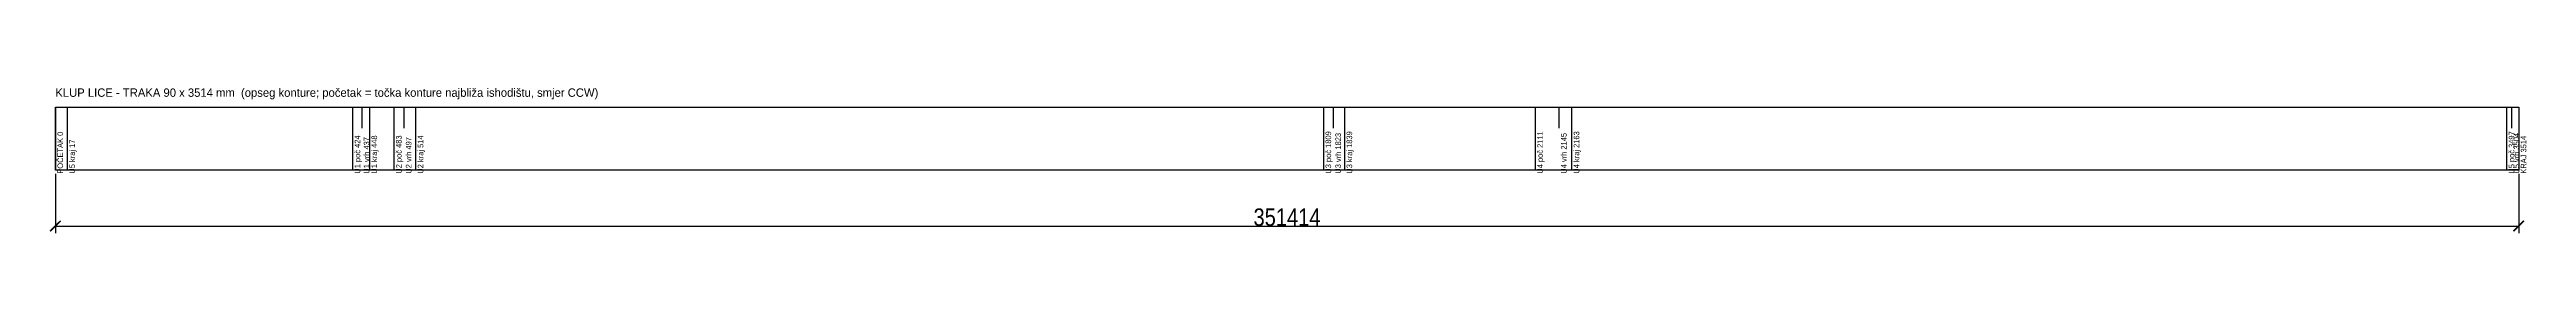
# Model space of a CAD drawing. Header units: millimetres. Extents: x -89 to 3515, y -4425 to 1405.
# Drawn here: x -18 to 3515, y -390 to -182 of the extents above; entities that cross this region are included whole.
import ezdxf
from ezdxf.enums import TextEntityAlignment as Align

# ---------------------------------------------------------------- set-up
doc = ezdxf.new("R2010")
doc.units = ezdxf.units.MM
doc.layers.add('KLUP LICE TRAKA', color=1, linetype='Continuous')
doc.layers.add('KOTE', color=8, linetype='Continuous')
doc.styles.add('OpenSansCondensed-Light', font='OpenSansCondensed-Light.ttf')
doc.dimstyles.new('EZDXF', dxfattribs={"dimtxt": 0.25, "dimasz": 0.175, "dimexe": 0.375, "dimexo": 0.125, "dimgap": 0.1, "dimtad": 1, "dimlfac": 100, "dimzin": 12, "dimdsep": 46, "dimtxsty": 'OpenSansCondensed-Light', "dimblk": 'ARCHTICK', "dimcen": 2.5, "dimazin": 3, "dimtfac": 0.5, "dimtmove": 2, "dimatfit": 3})

# ---------------------------------------------------------------- blocks, each defined once
blk = doc.blocks.new('_ARCHTICK')
at = {"color": 0, "linetype": 'BYBLOCK', "const_width": 0.15}
blk.add_lwpolyline([(-0.5, -0.5), (0.5, 0.5)], dxfattribs=at)

msp = doc.modelspace()

# ---------------------------------------------------------------- linework, layer by layer
at = {"layer": 'KLUP LICE TRAKA'}
for p, q in [((-9.983, -209.959), (-9.983, -299.959)), ((7.017, -209.959), (7.017, -299.959)), ((414.017, -209.959), (414.017, -299.959)), ((427.017, -209.959), (427.017, -239.959)), ((438.017, -209.959), (438.017, -299.959)), ((473.017, -209.959), (473.017, -299.959)), ((487.017, -209.959), (487.017, -239.959)), ((504.017, -209.959), (504.017, -299.959)), ((1799.017, -209.959), (1799.017, -299.959)), ((1813.017, -209.959), (1813.017, -239.959)), ((1829.017, -209.959), (1829.017, -299.959)), ((2101.017, -209.959), (2101.017, -299.959)), ((2135.017, -209.959), (2135.017, -239.959)), ((2153.017, -209.959), (2153.017, -299.959)), ((3487.017, -209.959), (3487.017, -299.959)), ((3494.017, -209.959), (3494.017, -239.959)), ((3504.16, -209.959), (3504.16, -299.959))]:
    msp.add_line(p, q, dxfattribs=at)
msp.add_lwpolyline([(-9.983, -209.959), (3504.16, -209.959), (3504.16, -299.959), (-9.983, -299.959)], close=True, dxfattribs=at)

# ---------------------------------------------------------------- texts
msp.add_text('KLUP LICE - TRAKA 90 x 3514 mm  (opseg konture; početak = točka konture najbliža ishodištu, smjer CCW)', height=12, dxfattribs=at).set_placement((-9.983, -194.959))
for s, p in [('POČETAK 0', (-6.983, -304.959)), ('U3 poč 1809', (1802.017, -304.959)), ('U3 vrh 1823', (1816.017, -304.959)), ('U3 kraj 1839', (1832.017, -304.959)), ('U4 poč 2111', (2104.017, -304.959)), ('U4 vrh 2145', (2138.017, -304.959)), ('U4 kraj 2163', (2156.017, -304.959)), ('U5 poč 3497', (3490.017, -304.959)), ('U5 vrh 3504', (3497.017, -304.959)), ('U5 kraj 17', (10.017, -304.959)), ('U1 poč 424', (417.017, -304.959)), ('U1 vrh 437', (430.017, -304.959)), ('U1 kraj 448', (441.017, -304.959)), ('U2 poč 483', (476.017, -304.959)), ('U2 vrh 497', (490.017, -304.959)), ('U2 kraj 514', (507.017, -304.959)), ('KRAJ 3514', (3507.16, -304.959))]:
    msp.add_text(s, height=8, rotation=90, dxfattribs=at).set_placement(p, align=Align.TOP_LEFT)

# ---------------------------------------------------------------- dimensions: what is measured, and where the dimension line sits
at = {"layer": 'KOTE'}
msp.add_linear_dim(base=(-9.983, -379.959), p1=(-9.983, -299.959), p2=(3504.16, -299.959), dimstyle='EZDXF', override={"dimtxt": 25, "dimasz": 15, "dimexe": 10, "dimexo": 5, "dimdec": 0}, dxfattribs=at).render()

doc.saveas('drawing.dxf')
